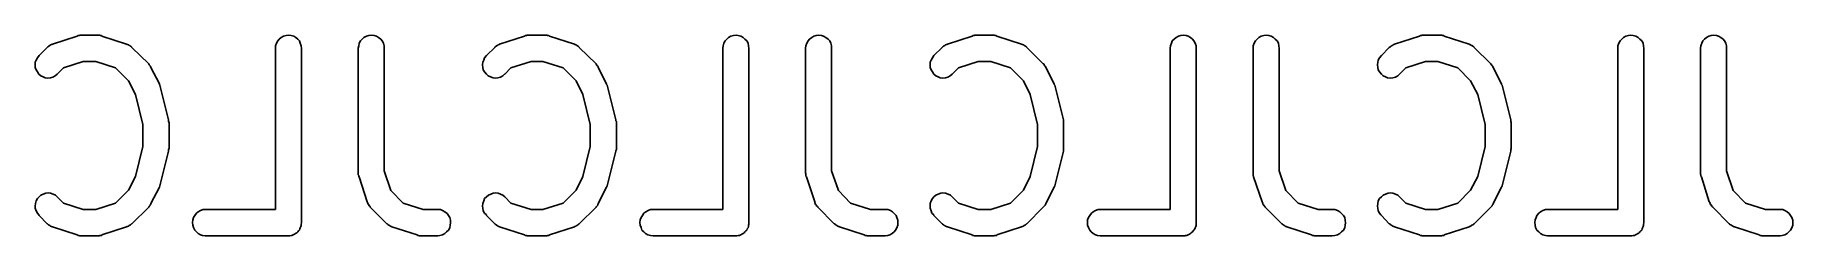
# Model space of a CAD drawing. Extents: x 15.91 to 17.39, y -11.49 to -9.94.
# Drawn here: x 16.9885 to 17.3862, y -11.4888 to -11.4435 of the extents above.
import ezdxf

# ---------------------------------------------------------------- set-up
doc = ezdxf.new("R2010")
doc.units = 0
doc.header["$MEASUREMENT"] = 0
doc.layers.add('BLACK', color=7, linetype='CONTINUOUS')

msp = doc.modelspace()

# ---------------------------------------------------------------- linework, layer by layer
at = {"layer": 'BLACK', "linetype": 'CONTINUOUS'}
for p, q in [((16.9917, -11.4459), (16.9918, -11.4458)), ((16.9918, -11.4458), (16.9919, -11.4458)), ((16.9919, -11.4458), (16.992, -11.4457)), ((16.992, -11.4457), (16.9922, -11.4456)), ((16.9922, -11.4456), (16.9923, -11.4456)), ((16.9923, -11.4456), (16.9924, -11.4455)), ((16.9924, -11.4455), (16.998, -11.4437)), ((16.998, -11.4437), (16.9982, -11.4436)), ((16.998, -11.4437), (16.998, -11.4437)), ((16.9982, -11.4436), (16.9984, -11.4436)), ((16.9984, -11.4436), (16.9985, -11.4436)), ((16.9985, -11.4436), (16.9986, -11.4435)), ((16.9986, -11.4435), (16.9988, -11.4435)), ((16.9988, -11.4435), (16.9989, -11.4435)), ((16.9989, -11.4435), (17.0027, -11.4435)), ((17.0027, -11.4435), (17.0029, -11.4435)), ((17.0027, -11.4435), (17.0027, -11.4435)), ((17.0029, -11.4435), (17.0031, -11.4435)), ((17.0031, -11.4435), (17.0032, -11.4436)), ((17.0032, -11.4436), (17.0033, -11.4436)), ((17.0033, -11.4436), (17.0035, -11.4436)), ((17.0035, -11.4436), (17.0036, -11.4437)), ((17.0036, -11.4437), (17.0092, -11.4455)), ((17.0092, -11.4455), (17.0093, -11.4456)), ((17.0093, -11.4456), (17.0094, -11.4456)), ((17.0094, -11.4456), (17.0094, -11.4456)), ((17.0094, -11.4456), (17.0096, -11.4457)), ((17.0096, -11.4457), (17.0098, -11.4458)), ((17.0098, -11.4458), (17.0099, -11.4458)), ((17.0099, -11.4458), (17.01, -11.4459)), ((17.0429, -11.4459), (17.0431, -11.4453)), ((17.0431, -11.4453), (17.0434, -11.4448)), ((17.0434, -11.4448), (17.0437, -11.4444)), ((17.0437, -11.4444), (17.0442, -11.444)), ((17.0442, -11.444), (17.0447, -11.4437)), ((17.0447, -11.4437), (17.0453, -11.4436)), ((17.0453, -11.4436), (17.0458, -11.4435)), ((17.0458, -11.4435), (17.0464, -11.4436)), ((17.0464, -11.4436), (17.047, -11.4437)), ((17.047, -11.4437), (17.0475, -11.444)), ((17.0475, -11.444), (17.0479, -11.4444)), ((17.0479, -11.4444), (17.0483, -11.4448)), ((17.0483, -11.4448), (17.0485, -11.4453)), ((17.0485, -11.4453), (17.0487, -11.4459)), ((17.0617, -11.4459), (17.0618, -11.4453)), ((17.0618, -11.4453), (17.0621, -11.4448)), ((17.0621, -11.4448), (17.0625, -11.4444)), ((17.0625, -11.4444), (17.0629, -11.444)), ((17.0629, -11.444), (17.0635, -11.4437)), ((17.0635, -11.4437), (17.064, -11.4436)), ((17.064, -11.4436), (17.0646, -11.4435)), ((17.0646, -11.4435), (17.0652, -11.4436)), ((17.0652, -11.4436), (17.0657, -11.4437)), ((17.0657, -11.4437), (17.0662, -11.444)), ((17.0662, -11.444), (17.0667, -11.4444)), ((17.0667, -11.4444), (17.067, -11.4448)), ((17.067, -11.4448), (17.0673, -11.4453)), ((17.0673, -11.4453), (17.0675, -11.4459)), ((17.0929, -11.4459), (17.093, -11.4458)), ((17.093, -11.4458), (17.0931, -11.4458)), ((17.0931, -11.4458), (17.0933, -11.4457)), ((17.0933, -11.4457), (17.0935, -11.4456)), ((17.0935, -11.4456), (17.0936, -11.4455)), ((17.0935, -11.4456), (17.0935, -11.4456)), ((17.0936, -11.4455), (17.0992, -11.4437)), ((17.0992, -11.4437), (17.0993, -11.4437)), ((17.0993, -11.4437), (17.0994, -11.4436)), ((17.0994, -11.4436), (17.0996, -11.4436)), ((17.0996, -11.4436), (17.0997, -11.4436)), ((17.0997, -11.4436), (17.0998, -11.4435)), ((17.0998, -11.4435), (17.1, -11.4435)), ((17.1, -11.4435), (17.1002, -11.4435)), ((17.1002, -11.4435), (17.1039, -11.4435)), ((17.1039, -11.4435), (17.104, -11.4435)), ((17.104, -11.4435), (17.1041, -11.4435)), ((17.1041, -11.4435), (17.1043, -11.4435)), ((17.1043, -11.4435), (17.1044, -11.4436)), ((17.1044, -11.4436), (17.1045, -11.4436)), ((17.1045, -11.4436), (17.1047, -11.4436)), ((17.1047, -11.4436), (17.1049, -11.4437)), ((17.1049, -11.4437), (17.1105, -11.4455)), ((17.1105, -11.4455), (17.1105, -11.4456)), ((17.1105, -11.4456), (17.1106, -11.4456)), ((17.1106, -11.4456), (17.1107, -11.4456)), ((17.1107, -11.4456), (17.1109, -11.4457)), ((17.1109, -11.4457), (17.111, -11.4458)), ((17.111, -11.4458), (17.1111, -11.4458)), ((17.1111, -11.4458), (17.1112, -11.4459)), ((17.1442, -11.4459), (17.1443, -11.4453)), ((17.1443, -11.4453), (17.1446, -11.4448)), ((17.1446, -11.4448), (17.145, -11.4444)), ((17.145, -11.4444), (17.1454, -11.444)), ((17.1454, -11.444), (17.1459, -11.4437)), ((17.1459, -11.4437), (17.1465, -11.4436)), ((17.1465, -11.4436), (17.1471, -11.4435)), ((17.1471, -11.4435), (17.1476, -11.4436)), ((17.1476, -11.4436), (17.1482, -11.4437)), ((17.1482, -11.4437), (17.1487, -11.444)), ((17.1487, -11.444), (17.1491, -11.4444)), ((17.1491, -11.4444), (17.1495, -11.4448)), ((17.1495, -11.4448), (17.1498, -11.4453)), ((17.1498, -11.4453), (17.1499, -11.4459)), ((17.1629, -11.4459), (17.1631, -11.4453)), ((17.1631, -11.4453), (17.1634, -11.4448)), ((17.1634, -11.4448), (17.1637, -11.4444)), ((17.1637, -11.4444), (17.1642, -11.444)), ((17.1642, -11.444), (17.1647, -11.4437)), ((17.1647, -11.4437), (17.1652, -11.4436)), ((17.1652, -11.4436), (17.1658, -11.4435)), ((17.1658, -11.4435), (17.1664, -11.4436)), ((17.1664, -11.4436), (17.1669, -11.4437)), ((17.1669, -11.4437), (17.1674, -11.444)), ((17.1674, -11.444), (17.1679, -11.4444)), ((17.1679, -11.4444), (17.1683, -11.4448)), ((17.1683, -11.4448), (17.1685, -11.4453)), ((17.1685, -11.4453), (17.1687, -11.4459)), ((17.1942, -11.4459), (17.1943, -11.4458)), ((17.1943, -11.4458), (17.1945, -11.4457)), ((17.1943, -11.4458), (17.1943, -11.4458)), ((17.1945, -11.4457), (17.1947, -11.4456)), ((17.1947, -11.4456), (17.1948, -11.4456)), ((17.1948, -11.4456), (17.1949, -11.4455)), ((17.1949, -11.4455), (17.2005, -11.4437)), ((17.2005, -11.4437), (17.2007, -11.4436)), ((17.2005, -11.4437), (17.2005, -11.4437)), ((17.2007, -11.4436), (17.2008, -11.4436)), ((17.2008, -11.4436), (17.201, -11.4436)), ((17.201, -11.4436), (17.2011, -11.4435)), ((17.2011, -11.4435), (17.2013, -11.4435)), ((17.2013, -11.4435), (17.2014, -11.4435)), ((17.2014, -11.4435), (17.2052, -11.4435)), ((17.2052, -11.4435), (17.2054, -11.4435)), ((17.2052, -11.4435), (17.2052, -11.4435)), ((17.2054, -11.4435), (17.2055, -11.4435)), ((17.2055, -11.4435), (17.2057, -11.4436)), ((17.2057, -11.4436), (17.2058, -11.4436)), ((17.2058, -11.4436), (17.2059, -11.4436)), ((17.2059, -11.4436), (17.2061, -11.4437)), ((17.2061, -11.4437), (17.2117, -11.4455)), ((17.2117, -11.4455), (17.2118, -11.4456)), ((17.2118, -11.4456), (17.2118, -11.4456)), ((17.2118, -11.4456), (17.2119, -11.4456)), ((17.2119, -11.4456), (17.2121, -11.4457)), ((17.2121, -11.4457), (17.2123, -11.4458)), ((17.2123, -11.4458), (17.2124, -11.4458)), ((17.2124, -11.4458), (17.2124, -11.4459)), ((17.2454, -11.4459), (17.2456, -11.4453)), ((17.2456, -11.4453), (17.2458, -11.4448)), ((17.2458, -11.4448), (17.2462, -11.4444)), ((17.2462, -11.4444), (17.2467, -11.444)), ((17.2467, -11.444), (17.2472, -11.4437)), ((17.2472, -11.4437), (17.2477, -11.4436)), ((17.2477, -11.4436), (17.2483, -11.4435)), ((17.2483, -11.4435), (17.2489, -11.4436)), ((17.2489, -11.4436), (17.2494, -11.4437)), ((17.2494, -11.4437), (17.2499, -11.444)), ((17.2499, -11.444), (17.2504, -11.4444)), ((17.2504, -11.4444), (17.2507, -11.4448)), ((17.2507, -11.4448), (17.251, -11.4453)), ((17.251, -11.4453), (17.2512, -11.4459)), ((17.2641, -11.4459), (17.2643, -11.4453)), ((17.2643, -11.4453), (17.2646, -11.4448)), ((17.2646, -11.4448), (17.265, -11.4444)), ((17.265, -11.4444), (17.2654, -11.444)), ((17.2654, -11.444), (17.2659, -11.4437)), ((17.2659, -11.4437), (17.2665, -11.4436)), ((17.2665, -11.4436), (17.2671, -11.4435)), ((17.2671, -11.4435), (17.2676, -11.4436)), ((17.2676, -11.4436), (17.2682, -11.4437)), ((17.2682, -11.4437), (17.2687, -11.444)), ((17.2687, -11.444), (17.2691, -11.4444)), ((17.2691, -11.4444), (17.2695, -11.4448)), ((17.2695, -11.4448), (17.2698, -11.4453)), ((17.2698, -11.4453), (17.2699, -11.4459)), ((17.2954, -11.4459), (17.2955, -11.4458)), ((17.2955, -11.4458), (17.2956, -11.4458)), ((17.2956, -11.4458), (17.2958, -11.4457)), ((17.2958, -11.4457), (17.2959, -11.4456)), ((17.2959, -11.4456), (17.296, -11.4456)), ((17.296, -11.4456), (17.2961, -11.4455)), ((17.2961, -11.4455), (17.3017, -11.4437)), ((17.3017, -11.4437), (17.3018, -11.4437)), ((17.3018, -11.4437), (17.3019, -11.4436)), ((17.3019, -11.4436), (17.3021, -11.4436)), ((17.3021, -11.4436), (17.3022, -11.4436)), ((17.3022, -11.4436), (17.3023, -11.4435)), ((17.3023, -11.4435), (17.3025, -11.4435)), ((17.3025, -11.4435), (17.3027, -11.4435)), ((17.3027, -11.4435), (17.3064, -11.4435)), ((17.3064, -11.4435), (17.3066, -11.4435)), ((17.3064, -11.4435), (17.3064, -11.4435)), ((17.3066, -11.4435), (17.3068, -11.4435)), ((17.3068, -11.4435), (17.3069, -11.4436)), ((17.3069, -11.4436), (17.307, -11.4436)), ((17.307, -11.4436), (17.3072, -11.4436)), ((17.3072, -11.4436), (17.3073, -11.4437)), ((17.3073, -11.4437), (17.313, -11.4455)), ((17.313, -11.4455), (17.313, -11.4456)), ((17.313, -11.4456), (17.3131, -11.4456)), ((17.3131, -11.4456), (17.3132, -11.4456)), ((17.3132, -11.4456), (17.3133, -11.4457)), ((17.3133, -11.4457), (17.3135, -11.4458)), ((17.3135, -11.4458), (17.3136, -11.4458)), ((17.3136, -11.4458), (17.3137, -11.4459)), ((17.3466, -11.4459), (17.3468, -11.4453)), ((17.3468, -11.4453), (17.3471, -11.4448)), ((17.3471, -11.4448), (17.3475, -11.4444)), ((17.3475, -11.4444), (17.3479, -11.444)), ((17.3479, -11.444), (17.3484, -11.4437)), ((17.3484, -11.4437), (17.349, -11.4436)), ((17.349, -11.4436), (17.3495, -11.4435)), ((17.3495, -11.4435), (17.3501, -11.4436)), ((17.3501, -11.4436), (17.3507, -11.4437)), ((17.3507, -11.4437), (17.3512, -11.444)), ((17.3512, -11.444), (17.3516, -11.4444)), ((17.3516, -11.4444), (17.352, -11.4448)), ((17.352, -11.4448), (17.3523, -11.4453)), ((17.3523, -11.4453), (17.3524, -11.4459)), ((17.3654, -11.4459), (17.3656, -11.4453)), ((17.3656, -11.4453), (17.3658, -11.4448)), ((17.3658, -11.4448), (17.3662, -11.4444)), ((17.3662, -11.4444), (17.3667, -11.444)), ((17.3667, -11.444), (17.3672, -11.4437)), ((17.3672, -11.4437), (17.3677, -11.4436)), ((17.3677, -11.4436), (17.3683, -11.4435)), ((17.3683, -11.4435), (17.3689, -11.4436)), ((17.3689, -11.4436), (17.3694, -11.4437)), ((17.3694, -11.4437), (17.3699, -11.444)), ((17.3699, -11.444), (17.3704, -11.4444)), ((17.3704, -11.4444), (17.3707, -11.4448)), ((17.3707, -11.4448), (17.371, -11.4453)), ((17.371, -11.4453), (17.3712, -11.4459)), ((16.9885, -11.4496), (16.9887, -11.4491)), ((16.9885, -11.4502), (16.9885, -11.4496)), ((16.9887, -11.4491), (16.989, -11.4486)), ((16.989, -11.4486), (16.9894, -11.4481)), ((16.9894, -11.4481), (16.9912, -11.4463)), ((16.9912, -11.4463), (16.9913, -11.4462)), ((16.9913, -11.4462), (16.9914, -11.4461)), ((16.9913, -11.4462), (16.9913, -11.4462)), ((16.9914, -11.4461), (16.9916, -11.446)), ((16.9916, -11.446), (16.9917, -11.4459)), ((16.9994, -11.4494), (16.9949, -11.4509)), ((17.0022, -11.4494), (16.9994, -11.4494)), ((17.0067, -11.4509), (17.0022, -11.4494)), ((17.01, -11.4459), (17.0101, -11.446)), ((17.0101, -11.446), (17.0103, -11.4461)), ((17.0103, -11.4461), (17.0103, -11.4462)), ((17.0103, -11.4462), (17.0104, -11.4463)), ((17.0104, -11.4463), (17.0142, -11.45)), ((17.0429, -11.4464), (17.0429, -11.4459)), ((17.0429, -11.4465), (17.0429, -11.4464)), ((17.0429, -11.4829), (17.0429, -11.4465)), ((17.0487, -11.4459), (17.0488, -11.4465)), ((17.0488, -11.4465), (17.0488, -11.4858)), ((17.0616, -11.4464), (17.0617, -11.4459)), ((17.0616, -11.4465), (17.0616, -11.4464)), ((17.0616, -11.4746), (17.0616, -11.4465)), ((17.0675, -11.4459), (17.0675, -11.4465)), ((17.0675, -11.4465), (17.0675, -11.4741)), ((17.0897, -11.4502), (17.0898, -11.4496)), ((17.0898, -11.4496), (17.09, -11.4491)), ((17.09, -11.4491), (17.0902, -11.4486)), ((17.0902, -11.4486), (17.0906, -11.4481)), ((17.0906, -11.4481), (17.0925, -11.4463)), ((17.0925, -11.4463), (17.0925, -11.4462)), ((17.0925, -11.4462), (17.0926, -11.4462)), ((17.0926, -11.4461), (17.0928, -11.446)), ((17.0926, -11.4462), (17.0926, -11.4461)), ((17.0928, -11.446), (17.0929, -11.4459)), ((17.1007, -11.4494), (17.0961, -11.4509)), ((17.1034, -11.4494), (17.1007, -11.4494)), ((17.108, -11.4509), (17.1034, -11.4494)), ((17.1112, -11.4459), (17.1114, -11.446)), ((17.1114, -11.446), (17.1115, -11.4461)), ((17.1115, -11.4461), (17.1116, -11.4462)), ((17.1116, -11.4462), (17.1116, -11.4463)), ((17.1116, -11.4463), (17.1154, -11.45)), ((17.1441, -11.4464), (17.1442, -11.4459)), ((17.1441, -11.4465), (17.1441, -11.4464)), ((17.1441, -11.4829), (17.1441, -11.4465)), ((17.1499, -11.4459), (17.15, -11.4465)), ((17.15, -11.4465), (17.15, -11.4858)), ((17.1628, -11.4464), (17.1629, -11.4459)), ((17.1628, -11.4465), (17.1628, -11.4464)), ((17.1628, -11.4746), (17.1628, -11.4465)), ((17.1687, -11.4459), (17.1687, -11.4465)), ((17.1687, -11.4465), (17.1687, -11.4741)), ((17.191, -11.4496), (17.1912, -11.4491)), ((17.191, -11.4502), (17.191, -11.4496)), ((17.1912, -11.4491), (17.1915, -11.4486)), ((17.1915, -11.4486), (17.1918, -11.4481)), ((17.1918, -11.4481), (17.1937, -11.4463)), ((17.1937, -11.4463), (17.1937, -11.4462)), ((17.1937, -11.4462), (17.1938, -11.4462)), ((17.1938, -11.4462), (17.1939, -11.4461)), ((17.1939, -11.4461), (17.194, -11.446)), ((17.194, -11.446), (17.1942, -11.4459)), ((17.2019, -11.4494), (17.1974, -11.4509)), ((17.2047, -11.4494), (17.2019, -11.4494)), ((17.2092, -11.4509), (17.2047, -11.4494)), ((17.2124, -11.4459), (17.2126, -11.446)), ((17.2126, -11.446), (17.2128, -11.4461)), ((17.2128, -11.4461), (17.2128, -11.4462)), ((17.2128, -11.4462), (17.2129, -11.4463)), ((17.2129, -11.4463), (17.2166, -11.45)), ((17.2453, -11.4464), (17.2454, -11.4459)), ((17.2453, -11.4465), (17.2453, -11.4464)), ((17.2453, -11.4829), (17.2453, -11.4465)), ((17.2512, -11.4459), (17.2512, -11.4465)), ((17.2512, -11.4465), (17.2512, -11.4858)), ((17.2641, -11.4464), (17.2641, -11.4459)), ((17.2641, -11.4465), (17.2641, -11.4464)), ((17.2641, -11.4746), (17.2641, -11.4465)), ((17.2699, -11.4459), (17.27, -11.4465)), ((17.27, -11.4465), (17.27, -11.4741)), ((17.2922, -11.4502), (17.2923, -11.4496)), ((17.2923, -11.4496), (17.2924, -11.4491)), ((17.2924, -11.4491), (17.2927, -11.4486)), ((17.2927, -11.4486), (17.2931, -11.4481)), ((17.2931, -11.4481), (17.2949, -11.4463)), ((17.2949, -11.4463), (17.295, -11.4462)), ((17.295, -11.4462), (17.2951, -11.4461)), ((17.295, -11.4462), (17.295, -11.4462)), ((17.2951, -11.4461), (17.2953, -11.446)), ((17.2953, -11.446), (17.2954, -11.4459)), ((17.3031, -11.4494), (17.2986, -11.4509)), ((17.3059, -11.4494), (17.3031, -11.4494)), ((17.3104, -11.4509), (17.3059, -11.4494)), ((17.3137, -11.4459), (17.3138, -11.446)), ((17.3138, -11.446), (17.314, -11.4461)), ((17.314, -11.4461), (17.314, -11.4462)), ((17.314, -11.4462), (17.3141, -11.4463)), ((17.3141, -11.4463), (17.3179, -11.45)), ((17.3466, -11.4464), (17.3466, -11.4459)), ((17.3466, -11.4465), (17.3466, -11.4464)), ((17.3466, -11.4829), (17.3466, -11.4465)), ((17.3524, -11.4459), (17.3525, -11.4465)), ((17.3525, -11.4465), (17.3525, -11.4858)), ((17.3653, -11.4464), (17.3654, -11.4459)), ((17.3653, -11.4465), (17.3653, -11.4464)), ((17.3653, -11.4746), (17.3653, -11.4465)), ((17.3712, -11.4459), (17.3712, -11.4465)), ((17.3712, -11.4465), (17.3712, -11.4741)), ((16.9885, -11.4508), (16.9885, -11.4502)), ((16.9887, -11.4513), (16.9885, -11.4508)), ((16.989, -11.4518), (16.9887, -11.4513)), ((16.9893, -11.4523), (16.989, -11.4518)), ((16.9898, -11.4527), (16.9893, -11.4523)), ((16.9903, -11.4529), (16.9898, -11.4527)), ((16.9908, -11.4531), (16.9903, -11.4529)), ((16.9914, -11.4532), (16.9908, -11.4531)), ((16.992, -11.4531), (16.9914, -11.4532)), ((16.9925, -11.453), (16.992, -11.4531)), ((16.993, -11.4527), (16.9925, -11.453)), ((16.9935, -11.4523), (16.993, -11.4527)), ((16.9949, -11.4509), (16.9935, -11.4523)), ((16.9935, -11.4523), (16.9935, -11.4523)), ((17.0096, -11.4538), (17.0067, -11.4509)), ((17.0142, -11.45), (17.0142, -11.45)), ((17.0142, -11.45), (17.0143, -11.4502)), ((17.0143, -11.4502), (17.0144, -11.4503)), ((17.0144, -11.4503), (17.0145, -11.4504)), ((17.0145, -11.4504), (17.0145, -11.4505)), ((17.0145, -11.4505), (17.0146, -11.4506)), ((17.0146, -11.4506), (17.0147, -11.4508)), ((17.0147, -11.4508), (17.0166, -11.4545)), ((17.0898, -11.4508), (17.0897, -11.4502)), ((17.0899, -11.4513), (17.0898, -11.4508)), ((17.0902, -11.4518), (17.0899, -11.4513)), ((17.0906, -11.4523), (17.0902, -11.4518)), ((17.091, -11.4527), (17.0906, -11.4523)), ((17.0915, -11.4529), (17.091, -11.4527)), ((17.0921, -11.4531), (17.0915, -11.4529)), ((17.0926, -11.4532), (17.0921, -11.4531)), ((17.0932, -11.4531), (17.0926, -11.4532)), ((17.0938, -11.453), (17.0932, -11.4531)), ((17.0943, -11.4527), (17.0938, -11.453)), ((17.0947, -11.4523), (17.0943, -11.4527)), ((17.0948, -11.4523), (17.0947, -11.4523)), ((17.0961, -11.4509), (17.0948, -11.4523)), ((17.1109, -11.4538), (17.108, -11.4509)), ((17.1154, -11.45), (17.1154, -11.45)), ((17.1154, -11.45), (17.1155, -11.4502)), ((17.1155, -11.4502), (17.1156, -11.4503)), ((17.1156, -11.4503), (17.1157, -11.4504)), ((17.1157, -11.4504), (17.1158, -11.4505)), ((17.1158, -11.4505), (17.1159, -11.4506)), ((17.1159, -11.4506), (17.1159, -11.4508)), ((17.1159, -11.4508), (17.1178, -11.4545)), ((17.191, -11.4508), (17.191, -11.4502)), ((17.1912, -11.4513), (17.191, -11.4508)), ((17.1915, -11.4518), (17.1912, -11.4513)), ((17.1918, -11.4523), (17.1915, -11.4518)), ((17.1923, -11.4527), (17.1918, -11.4523)), ((17.1928, -11.4529), (17.1923, -11.4527)), ((17.1933, -11.4531), (17.1928, -11.4529)), ((17.1939, -11.4532), (17.1933, -11.4531)), ((17.1945, -11.4531), (17.1939, -11.4532)), ((17.195, -11.453), (17.1945, -11.4531)), ((17.1955, -11.4527), (17.195, -11.453)), ((17.196, -11.4523), (17.1955, -11.4527)), ((17.1974, -11.4509), (17.196, -11.4523)), ((17.196, -11.4523), (17.196, -11.4523)), ((17.2121, -11.4538), (17.2092, -11.4509)), ((17.2166, -11.45), (17.2167, -11.45)), ((17.2167, -11.45), (17.2168, -11.4502)), ((17.2168, -11.4502), (17.2169, -11.4503)), ((17.2169, -11.4503), (17.2169, -11.4504)), ((17.2169, -11.4504), (17.217, -11.4505)), ((17.217, -11.4505), (17.2171, -11.4506)), ((17.2171, -11.4506), (17.2172, -11.4508)), ((17.2172, -11.4508), (17.2191, -11.4545)), ((17.2923, -11.4508), (17.2922, -11.4502)), ((17.2924, -11.4513), (17.2923, -11.4508)), ((17.2927, -11.4518), (17.2924, -11.4513)), ((17.2931, -11.4523), (17.2927, -11.4518)), ((17.2935, -11.4527), (17.2931, -11.4523)), ((17.294, -11.4529), (17.2935, -11.4527)), ((17.2945, -11.4531), (17.294, -11.4529)), ((17.2951, -11.4532), (17.2945, -11.4531)), ((17.2957, -11.4531), (17.2951, -11.4532)), ((17.2963, -11.453), (17.2957, -11.4531)), ((17.2968, -11.4527), (17.2963, -11.453)), ((17.2972, -11.4523), (17.2968, -11.4527)), ((17.2986, -11.4509), (17.2972, -11.4523)), ((17.2972, -11.4523), (17.2972, -11.4523)), ((17.3133, -11.4538), (17.3104, -11.4509)), ((17.3179, -11.45), (17.3179, -11.45)), ((17.3179, -11.45), (17.318, -11.4502)), ((17.318, -11.4502), (17.3181, -11.4503)), ((17.3181, -11.4503), (17.3182, -11.4504)), ((17.3182, -11.4504), (17.3183, -11.4505)), ((17.3183, -11.4505), (17.3183, -11.4506)), ((17.3183, -11.4506), (17.3184, -11.4508)), ((17.3184, -11.4508), (17.3203, -11.4545)), ((17.0112, -11.4569), (17.0096, -11.4538)), ((17.0129, -11.4637), (17.0112, -11.4569)), ((17.0166, -11.4545), (17.0166, -11.4546)), ((17.0166, -11.4546), (17.0166, -11.4546)), ((17.0166, -11.4546), (17.0166, -11.4546)), ((17.0166, -11.4546), (17.0167, -11.4548)), ((17.0167, -11.4548), (17.0168, -11.4551)), ((17.0168, -11.4551), (17.0168, -11.4551)), ((17.0168, -11.4551), (17.0168, -11.4551)), ((17.0168, -11.4551), (17.0187, -11.4626)), ((17.1124, -11.4569), (17.1109, -11.4538)), ((17.1141, -11.4637), (17.1124, -11.4569)), ((17.1178, -11.4545), (17.1178, -11.4546)), ((17.1178, -11.4546), (17.1178, -11.4546)), ((17.1178, -11.4546), (17.1178, -11.4546)), ((17.1178, -11.4546), (17.1179, -11.4548)), ((17.1179, -11.4548), (17.118, -11.4551)), ((17.118, -11.4551), (17.118, -11.4551)), ((17.118, -11.4551), (17.118, -11.4551)), ((17.118, -11.4551), (17.1199, -11.4626)), ((17.2136, -11.4569), (17.2121, -11.4538)), ((17.2153, -11.4637), (17.2136, -11.4569)), ((17.2191, -11.4545), (17.2191, -11.4546)), ((17.2191, -11.4546), (17.2191, -11.4546)), ((17.2191, -11.4546), (17.2191, -11.4546)), ((17.2191, -11.4546), (17.2192, -11.4548)), ((17.2192, -11.4548), (17.2193, -11.4551)), ((17.2193, -11.4551), (17.2193, -11.4551)), ((17.2193, -11.4551), (17.2193, -11.4551)), ((17.2193, -11.4551), (17.2212, -11.4626)), ((17.3149, -11.4569), (17.3133, -11.4538)), ((17.3166, -11.4637), (17.3149, -11.4569)), ((17.3203, -11.4545), (17.3203, -11.4546)), ((17.3203, -11.4546), (17.3203, -11.4546)), ((17.3203, -11.4546), (17.3203, -11.4546)), ((17.3203, -11.4546), (17.3204, -11.4548)), ((17.3204, -11.4548), (17.3205, -11.4551)), ((17.3205, -11.4551), (17.3205, -11.4551)), ((17.3205, -11.4551), (17.3205, -11.4551)), ((17.3205, -11.4551), (17.3224, -11.4626)), ((17.0129, -11.4686), (17.0129, -11.4637)), ((17.0187, -11.4626), (17.0187, -11.4627)), ((17.0187, -11.4627), (17.0187, -11.4627)), ((17.0187, -11.4627), (17.0187, -11.4628)), ((17.0187, -11.4628), (17.0187, -11.463)), ((17.0187, -11.463), (17.0188, -11.4632)), ((17.0188, -11.4632), (17.0188, -11.4633)), ((17.0188, -11.4633), (17.0188, -11.4633)), ((17.0188, -11.4633), (17.0188, -11.469)), ((17.1141, -11.4686), (17.1141, -11.4637)), ((17.1199, -11.4626), (17.1199, -11.4627)), ((17.1199, -11.4627), (17.1199, -11.4627)), ((17.1199, -11.4627), (17.1199, -11.4628)), ((17.1199, -11.4628), (17.12, -11.463)), ((17.12, -11.463), (17.12, -11.4632)), ((17.12, -11.4632), (17.12, -11.4633)), ((17.12, -11.4633), (17.12, -11.4633)), ((17.12, -11.4633), (17.12, -11.469)), ((17.2153, -11.4686), (17.2153, -11.4637)), ((17.2212, -11.4626), (17.2212, -11.4627)), ((17.2212, -11.4627), (17.2212, -11.4627)), ((17.2212, -11.4627), (17.2212, -11.4628)), ((17.2212, -11.4628), (17.2212, -11.463)), ((17.2212, -11.463), (17.2212, -11.4632)), ((17.2212, -11.4632), (17.2212, -11.4633)), ((17.2212, -11.4633), (17.2212, -11.4633)), ((17.2212, -11.4633), (17.2212, -11.469)), ((17.3166, -11.4686), (17.3166, -11.4637)), ((17.3224, -11.4626), (17.3224, -11.4627)), ((17.3224, -11.4627), (17.3224, -11.4627)), ((17.3224, -11.4627), (17.3224, -11.4628)), ((17.3224, -11.4628), (17.3224, -11.463)), ((17.3224, -11.463), (17.3225, -11.4632)), ((17.3225, -11.4632), (17.3225, -11.4633)), ((17.3225, -11.4633), (17.3225, -11.4633)), ((17.3225, -11.4633), (17.3225, -11.469)), ((17.0112, -11.4754), (17.0129, -11.4686)), ((17.0188, -11.4691), (17.0187, -11.4693)), ((17.0187, -11.4693), (17.0187, -11.4696)), ((17.0187, -11.4696), (17.0187, -11.4696)), ((17.0187, -11.4696), (17.0187, -11.4697)), ((17.0188, -11.469), (17.0188, -11.469)), ((17.0188, -11.469), (17.0188, -11.4691)), ((17.0188, -11.4691), (17.0188, -11.4691)), ((17.1124, -11.4754), (17.1141, -11.4686)), ((17.12, -11.4693), (17.1199, -11.4696)), ((17.1199, -11.4696), (17.1199, -11.4696)), ((17.1199, -11.4696), (17.1199, -11.4697)), ((17.12, -11.469), (17.12, -11.469)), ((17.12, -11.469), (17.12, -11.4691)), ((17.12, -11.4691), (17.12, -11.4691)), ((17.12, -11.4691), (17.12, -11.4693)), ((17.2136, -11.4754), (17.2153, -11.4686)), ((17.2212, -11.469), (17.2212, -11.469)), ((17.2212, -11.469), (17.2212, -11.4691)), ((17.2212, -11.4691), (17.2212, -11.4691)), ((17.2212, -11.4691), (17.2212, -11.4693)), ((17.2212, -11.4693), (17.2212, -11.4696)), ((17.2212, -11.4696), (17.2212, -11.4696)), ((17.2212, -11.4696), (17.2212, -11.4697)), ((17.3149, -11.4754), (17.3166, -11.4686)), ((17.3225, -11.4691), (17.3224, -11.4693)), ((17.3224, -11.4693), (17.3224, -11.4696)), ((17.3224, -11.4696), (17.3224, -11.4696)), ((17.3224, -11.4696), (17.3224, -11.4697)), ((17.3225, -11.469), (17.3225, -11.469)), ((17.3225, -11.469), (17.3225, -11.4691)), ((17.3225, -11.4691), (17.3225, -11.4691)), ((17.0187, -11.4697), (17.0168, -11.4772)), ((17.1199, -11.4697), (17.118, -11.4772)), ((17.2212, -11.4697), (17.2193, -11.4772)), ((17.3224, -11.4697), (17.3205, -11.4772)), ((17.0096, -11.4785), (17.0112, -11.4754)), ((17.0167, -11.4775), (17.0166, -11.4778)), ((17.0168, -11.4772), (17.0167, -11.4775)), ((17.0168, -11.4772), (17.0168, -11.4772)), ((17.0168, -11.4772), (17.0168, -11.4772)), ((17.0168, -11.4772), (17.0168, -11.4772)), ((17.0616, -11.4748), (17.0616, -11.4746)), ((17.0616, -11.4749), (17.0616, -11.4748)), ((17.0616, -11.475), (17.0616, -11.4749)), ((17.0617, -11.4752), (17.0616, -11.475)), ((17.0617, -11.4753), (17.0617, -11.4752)), ((17.0617, -11.4755), (17.0617, -11.4753)), ((17.0618, -11.4755), (17.0617, -11.4755)), ((17.0636, -11.4811), (17.0618, -11.4755)), ((17.0675, -11.4741), (17.069, -11.4786)), ((17.1109, -11.4785), (17.1124, -11.4754)), ((17.1179, -11.4775), (17.1178, -11.4778)), ((17.118, -11.4772), (17.1179, -11.4775)), ((17.118, -11.4772), (17.118, -11.4772)), ((17.118, -11.4772), (17.118, -11.4772)), ((17.118, -11.4772), (17.118, -11.4772)), ((17.1629, -11.4748), (17.1628, -11.4746)), ((17.1629, -11.4749), (17.1629, -11.4748)), ((17.1629, -11.475), (17.1629, -11.4749)), ((17.1629, -11.4752), (17.1629, -11.475)), ((17.1629, -11.4753), (17.1629, -11.4752)), ((17.163, -11.4755), (17.1629, -11.4753)), ((17.1649, -11.4811), (17.163, -11.4755)), ((17.163, -11.4755), (17.163, -11.4755)), ((17.1687, -11.4741), (17.1703, -11.4786)), ((17.2121, -11.4785), (17.2136, -11.4754)), ((17.2192, -11.4775), (17.2191, -11.4778)), ((17.2193, -11.4772), (17.2192, -11.4775)), ((17.2193, -11.4772), (17.2193, -11.4772)), ((17.2193, -11.4772), (17.2193, -11.4772)), ((17.2193, -11.4772), (17.2193, -11.4772)), ((17.2641, -11.4748), (17.2641, -11.4746)), ((17.2641, -11.4749), (17.2641, -11.4748)), ((17.2641, -11.475), (17.2641, -11.4749)), ((17.2641, -11.4752), (17.2641, -11.475)), ((17.2642, -11.4753), (17.2641, -11.4752)), ((17.2642, -11.4755), (17.2642, -11.4753)), ((17.2661, -11.4811), (17.2642, -11.4755)), ((17.2642, -11.4755), (17.2642, -11.4755)), ((17.27, -11.4741), (17.2715, -11.4786)), ((17.3133, -11.4785), (17.3149, -11.4754)), ((17.3204, -11.4775), (17.3203, -11.4778)), ((17.3205, -11.4772), (17.3204, -11.4775)), ((17.3205, -11.4772), (17.3205, -11.4772)), ((17.3205, -11.4772), (17.3205, -11.4772)), ((17.3205, -11.4772), (17.3205, -11.4772)), ((17.3653, -11.4748), (17.3653, -11.4746)), ((17.3653, -11.4749), (17.3653, -11.4748)), ((17.3654, -11.475), (17.3653, -11.4749)), ((17.3654, -11.4752), (17.3654, -11.475)), ((17.3654, -11.4753), (17.3654, -11.4752)), ((17.3655, -11.4755), (17.3654, -11.4753)), ((17.3673, -11.4811), (17.3655, -11.4755)), ((17.3655, -11.4755), (17.3655, -11.4755)), ((17.3712, -11.4741), (17.3727, -11.4786)), ((16.9885, -11.4821), (16.9886, -11.4815)), ((16.9886, -11.4815), (16.9887, -11.4809)), ((16.9887, -11.4809), (16.989, -11.4804)), ((16.989, -11.4804), (16.9894, -11.48)), ((16.9894, -11.48), (16.9898, -11.4796)), ((16.9898, -11.4796), (16.9903, -11.4794)), ((16.9903, -11.4794), (16.9909, -11.4792)), ((16.9909, -11.4792), (16.9915, -11.4791)), ((16.9915, -11.4791), (16.992, -11.4792)), ((16.992, -11.4792), (16.9926, -11.4794)), ((16.9926, -11.4794), (16.9931, -11.4796)), ((16.9931, -11.4796), (16.9935, -11.48)), ((16.9935, -11.48), (16.9949, -11.4814)), ((16.9949, -11.4814), (16.9994, -11.4829)), ((17.0022, -11.4829), (17.0067, -11.4814)), ((17.0067, -11.4814), (17.0096, -11.4785)), ((17.0166, -11.4778), (17.0147, -11.4815)), ((17.0147, -11.4815), (17.0147, -11.4816)), ((17.0166, -11.4778), (17.0166, -11.4778)), ((17.0166, -11.4778), (17.0166, -11.4778)), ((17.0637, -11.4812), (17.0636, -11.4811)), ((17.0637, -11.4813), (17.0637, -11.4812)), ((17.0638, -11.4815), (17.0637, -11.4813)), ((17.0639, -11.4817), (17.0638, -11.4815)), ((17.069, -11.4786), (17.0718, -11.4814)), ((17.0718, -11.4814), (17.0763, -11.4829)), ((17.0897, -11.4821), (17.0898, -11.4815)), ((17.0898, -11.4815), (17.09, -11.4809)), ((17.09, -11.4809), (17.0902, -11.4804)), ((17.0902, -11.4804), (17.0906, -11.48)), ((17.0906, -11.48), (17.0911, -11.4796)), ((17.0911, -11.4796), (17.0916, -11.4794)), ((17.0916, -11.4794), (17.0921, -11.4792)), ((17.0921, -11.4792), (17.0927, -11.4791)), ((17.0927, -11.4791), (17.0933, -11.4792)), ((17.0933, -11.4792), (17.0938, -11.4794)), ((17.0938, -11.4794), (17.0943, -11.4796)), ((17.0943, -11.4796), (17.0948, -11.48)), ((17.0948, -11.48), (17.0961, -11.4814)), ((17.0961, -11.4814), (17.1007, -11.4829)), ((17.1034, -11.4829), (17.108, -11.4814)), ((17.108, -11.4814), (17.1109, -11.4785)), ((17.1178, -11.4778), (17.1159, -11.4815)), ((17.1159, -11.4815), (17.1159, -11.4816)), ((17.1178, -11.4778), (17.1178, -11.4778)), ((17.1178, -11.4778), (17.1178, -11.4778)), ((17.1649, -11.4812), (17.1649, -11.4811)), ((17.1649, -11.4813), (17.1649, -11.4812)), ((17.165, -11.4815), (17.1649, -11.4813)), ((17.1651, -11.4817), (17.165, -11.4815)), ((17.1703, -11.4786), (17.173, -11.4814)), ((17.173, -11.4814), (17.1775, -11.4829)), ((17.191, -11.4815), (17.1912, -11.4809)), ((17.191, -11.4821), (17.191, -11.4815)), ((17.1912, -11.4809), (17.1915, -11.4804)), ((17.1915, -11.4804), (17.1918, -11.48)), ((17.1918, -11.48), (17.1923, -11.4796)), ((17.1923, -11.4796), (17.1928, -11.4794)), ((17.1928, -11.4794), (17.1934, -11.4792)), ((17.1934, -11.4792), (17.1939, -11.4791)), ((17.1939, -11.4791), (17.1945, -11.4792)), ((17.1945, -11.4792), (17.1951, -11.4794)), ((17.1951, -11.4794), (17.1956, -11.4796)), ((17.1956, -11.4796), (17.196, -11.48)), ((17.196, -11.48), (17.1974, -11.4814)), ((17.1974, -11.4814), (17.2019, -11.4829)), ((17.2047, -11.4829), (17.2092, -11.4814)), ((17.2092, -11.4814), (17.2121, -11.4785)), ((17.2191, -11.4778), (17.2172, -11.4815)), ((17.2172, -11.4815), (17.2172, -11.4816)), ((17.2191, -11.4778), (17.2191, -11.4778)), ((17.2191, -11.4778), (17.2191, -11.4778)), ((17.2661, -11.4812), (17.2661, -11.4811)), ((17.2662, -11.4813), (17.2661, -11.4812)), ((17.2663, -11.4815), (17.2662, -11.4813)), ((17.2663, -11.4817), (17.2663, -11.4815)), ((17.2715, -11.4786), (17.2743, -11.4814)), ((17.2743, -11.4814), (17.2788, -11.4829)), ((17.2922, -11.4821), (17.2923, -11.4815)), ((17.2923, -11.4815), (17.2924, -11.4809)), ((17.2924, -11.4809), (17.2927, -11.4804)), ((17.2927, -11.4804), (17.2931, -11.48)), ((17.2931, -11.48), (17.2935, -11.4796)), ((17.2935, -11.4796), (17.294, -11.4794)), ((17.294, -11.4794), (17.2946, -11.4792)), ((17.2946, -11.4792), (17.2952, -11.4791)), ((17.2952, -11.4791), (17.2957, -11.4792)), ((17.2957, -11.4792), (17.2963, -11.4794)), ((17.2963, -11.4794), (17.2968, -11.4796)), ((17.2968, -11.4796), (17.2972, -11.48)), ((17.2972, -11.48), (17.2986, -11.4814)), ((17.2986, -11.4814), (17.3031, -11.4829)), ((17.3059, -11.4829), (17.3104, -11.4814)), ((17.3104, -11.4814), (17.3133, -11.4785)), ((17.3203, -11.4778), (17.3184, -11.4815)), ((17.3184, -11.4815), (17.3184, -11.4816)), ((17.3203, -11.4778), (17.3203, -11.4778)), ((17.3203, -11.4778), (17.3203, -11.4778)), ((17.3674, -11.4812), (17.3673, -11.4811)), ((17.3674, -11.4813), (17.3674, -11.4812)), ((17.3675, -11.4815), (17.3674, -11.4813)), ((17.3676, -11.4817), (17.3675, -11.4815)), ((17.3727, -11.4786), (17.3755, -11.4814)), ((17.3755, -11.4814), (17.38, -11.4829)), ((16.9885, -11.4826), (16.9885, -11.4821)), ((16.9887, -11.4832), (16.9885, -11.4826)), ((16.989, -11.4837), (16.9887, -11.4832)), ((16.9893, -11.4841), (16.989, -11.4837)), ((16.9894, -11.4842), (16.9893, -11.4841)), ((16.9912, -11.4861), (16.9894, -11.4842)), ((16.9994, -11.4829), (17.0022, -11.4829)), ((17.0142, -11.4823), (17.0104, -11.4861)), ((17.0143, -11.4822), (17.0142, -11.4823)), ((17.0144, -11.4821), (17.0143, -11.4822)), ((17.0145, -11.4819), (17.0144, -11.482)), ((17.0144, -11.482), (17.0144, -11.4821)), ((17.0146, -11.4817), (17.0145, -11.4819)), ((17.0147, -11.4816), (17.0146, -11.4817)), ((17.0241, -11.4858), (17.0242, -11.4852)), ((17.0242, -11.4852), (17.0243, -11.4847)), ((17.0243, -11.4847), (17.0246, -11.4842)), ((17.0246, -11.4842), (17.025, -11.4837)), ((17.025, -11.4837), (17.0254, -11.4834)), ((17.0254, -11.4834), (17.0259, -11.4831)), ((17.0259, -11.4831), (17.0265, -11.4829)), ((17.0265, -11.4829), (17.0271, -11.4829)), ((17.0271, -11.4829), (17.0429, -11.4829)), ((17.064, -11.4818), (17.0639, -11.4817)), ((17.0639, -11.4817), (17.0639, -11.4817)), ((17.0641, -11.482), (17.064, -11.4818)), ((17.0642, -11.4821), (17.0641, -11.482)), ((17.0643, -11.4822), (17.0642, -11.4821)), ((17.0643, -11.4823), (17.0643, -11.4822)), ((17.0681, -11.4861), (17.0643, -11.4823)), ((17.0643, -11.4823), (17.0643, -11.4823)), ((17.0763, -11.4829), (17.0796, -11.4829)), ((17.0796, -11.4829), (17.0796, -11.4829)), ((17.0796, -11.4829), (17.0802, -11.4829)), ((17.0802, -11.4829), (17.0807, -11.4831)), ((17.0807, -11.4831), (17.0812, -11.4834)), ((17.0812, -11.4834), (17.0817, -11.4838)), ((17.0817, -11.4838), (17.082, -11.4842)), ((17.082, -11.4842), (17.0823, -11.4847)), ((17.0823, -11.4847), (17.0825, -11.4853)), ((17.0825, -11.4853), (17.0825, -11.4859)), ((17.0898, -11.4826), (17.0897, -11.4821)), ((17.0899, -11.4832), (17.0898, -11.4826)), ((17.0902, -11.4837), (17.0899, -11.4832)), ((17.0906, -11.4841), (17.0902, -11.4837)), ((17.0906, -11.4842), (17.0906, -11.4841)), ((17.0925, -11.4861), (17.0906, -11.4842)), ((17.1007, -11.4829), (17.1034, -11.4829)), ((17.1154, -11.4823), (17.1116, -11.4861)), ((17.1155, -11.4822), (17.1154, -11.4823)), ((17.1156, -11.4821), (17.1155, -11.4822)), ((17.1157, -11.482), (17.1156, -11.4821)), ((17.1158, -11.4819), (17.1157, -11.482)), ((17.1159, -11.4816), (17.1158, -11.4817)), ((17.1158, -11.4817), (17.1158, -11.4819)), ((17.1253, -11.4858), (17.1254, -11.4852)), ((17.1254, -11.4852), (17.1256, -11.4847)), ((17.1256, -11.4847), (17.1259, -11.4842)), ((17.1259, -11.4842), (17.1262, -11.4837)), ((17.1262, -11.4837), (17.1267, -11.4834)), ((17.1267, -11.4834), (17.1272, -11.4831)), ((17.1272, -11.4831), (17.1277, -11.4829)), ((17.1277, -11.4829), (17.1283, -11.4829)), ((17.1283, -11.4829), (17.1441, -11.4829)), ((17.1652, -11.4817), (17.1651, -11.4817)), ((17.1652, -11.4818), (17.1652, -11.4817)), ((17.1653, -11.482), (17.1652, -11.4818)), ((17.1654, -11.4821), (17.1653, -11.482)), ((17.1655, -11.4822), (17.1654, -11.4821)), ((17.1656, -11.4823), (17.1655, -11.4822)), ((17.1693, -11.4861), (17.1656, -11.4823)), ((17.1656, -11.4823), (17.1656, -11.4823)), ((17.1775, -11.4829), (17.1808, -11.4829)), ((17.1808, -11.4829), (17.1808, -11.4829)), ((17.1808, -11.4829), (17.1814, -11.4829)), ((17.1814, -11.4829), (17.182, -11.4831)), ((17.182, -11.4831), (17.1825, -11.4834)), ((17.1825, -11.4834), (17.1829, -11.4838)), ((17.1829, -11.4838), (17.1833, -11.4842)), ((17.1833, -11.4842), (17.1835, -11.4847)), ((17.1835, -11.4847), (17.1837, -11.4853)), ((17.1837, -11.4853), (17.1837, -11.4859)), ((17.191, -11.4826), (17.191, -11.4821)), ((17.1912, -11.4832), (17.191, -11.4826)), ((17.1914, -11.4837), (17.1912, -11.4832)), ((17.1918, -11.4841), (17.1914, -11.4837)), ((17.1918, -11.4842), (17.1918, -11.4841)), ((17.1937, -11.4861), (17.1918, -11.4842)), ((17.2019, -11.4829), (17.2047, -11.4829)), ((17.2166, -11.4823), (17.2129, -11.4861)), ((17.2167, -11.4822), (17.2166, -11.4823)), ((17.2168, -11.4821), (17.2167, -11.4822)), ((17.2169, -11.482), (17.2168, -11.4821)), ((17.217, -11.4819), (17.2169, -11.482)), ((17.2171, -11.4817), (17.217, -11.4819)), ((17.2172, -11.4816), (17.2171, -11.4817)), ((17.2266, -11.4852), (17.2268, -11.4847)), ((17.2266, -11.4858), (17.2266, -11.4852)), ((17.2268, -11.4847), (17.2271, -11.4842)), ((17.2271, -11.4842), (17.2275, -11.4837)), ((17.2275, -11.4837), (17.2279, -11.4834)), ((17.2279, -11.4834), (17.2284, -11.4831)), ((17.2284, -11.4831), (17.229, -11.4829)), ((17.229, -11.4829), (17.2295, -11.4829)), ((17.2295, -11.4829), (17.2453, -11.4829)), ((17.2664, -11.4817), (17.2663, -11.4817)), ((17.2664, -11.4818), (17.2664, -11.4817)), ((17.2666, -11.482), (17.2664, -11.4818)), ((17.2667, -11.4821), (17.2666, -11.482)), ((17.2667, -11.4822), (17.2667, -11.4821)), ((17.2668, -11.4823), (17.2667, -11.4822)), ((17.2706, -11.4861), (17.2668, -11.4823)), ((17.2668, -11.4823), (17.2668, -11.4823)), ((17.2788, -11.4829), (17.282, -11.4829)), ((17.282, -11.4829), (17.2821, -11.4829)), ((17.2821, -11.4829), (17.2826, -11.4829)), ((17.2826, -11.4829), (17.2832, -11.4831)), ((17.2832, -11.4831), (17.2837, -11.4834)), ((17.2837, -11.4834), (17.2841, -11.4838)), ((17.2841, -11.4838), (17.2845, -11.4842)), ((17.2845, -11.4842), (17.2848, -11.4847)), ((17.2848, -11.4847), (17.2849, -11.4853)), ((17.2849, -11.4853), (17.285, -11.4859)), ((17.2923, -11.4826), (17.2922, -11.4821)), ((17.2924, -11.4832), (17.2923, -11.4826)), ((17.2927, -11.4837), (17.2924, -11.4832)), ((17.293, -11.4841), (17.2927, -11.4837)), ((17.2931, -11.4842), (17.293, -11.4841)), ((17.2949, -11.4861), (17.2931, -11.4842)), ((17.3031, -11.4829), (17.3059, -11.4829)), ((17.3179, -11.4823), (17.3141, -11.4861)), ((17.318, -11.4822), (17.3179, -11.4823)), ((17.3181, -11.4821), (17.318, -11.4822)), ((17.3182, -11.482), (17.3181, -11.4821)), ((17.3183, -11.4817), (17.3182, -11.4819)), ((17.3182, -11.4819), (17.3182, -11.482)), ((17.3184, -11.4816), (17.3183, -11.4817)), ((17.3278, -11.4858), (17.3279, -11.4852)), ((17.3279, -11.4852), (17.3281, -11.4847)), ((17.3281, -11.4847), (17.3283, -11.4842)), ((17.3283, -11.4842), (17.3287, -11.4837)), ((17.3287, -11.4837), (17.3291, -11.4834)), ((17.3291, -11.4834), (17.3296, -11.4831)), ((17.3296, -11.4831), (17.3302, -11.4829)), ((17.3302, -11.4829), (17.3308, -11.4829)), ((17.3308, -11.4829), (17.3466, -11.4829)), ((17.3677, -11.4818), (17.3676, -11.4817)), ((17.3676, -11.4817), (17.3676, -11.4817)), ((17.3678, -11.482), (17.3677, -11.4818)), ((17.3679, -11.4821), (17.3678, -11.482)), ((17.368, -11.4822), (17.3679, -11.4821)), ((17.368, -11.4823), (17.368, -11.4822)), ((17.3681, -11.4823), (17.368, -11.4823)), ((17.3718, -11.4861), (17.3681, -11.4823)), ((17.38, -11.4829), (17.3833, -11.4829)), ((17.3833, -11.4829), (17.3833, -11.4829)), ((17.3833, -11.4829), (17.3839, -11.4829)), ((17.3839, -11.4829), (17.3844, -11.4831)), ((17.3844, -11.4831), (17.3849, -11.4834)), ((17.3849, -11.4834), (17.3854, -11.4838)), ((17.3854, -11.4838), (17.3857, -11.4842)), ((17.3857, -11.4842), (17.386, -11.4847)), ((17.386, -11.4847), (17.3862, -11.4853)), ((17.3862, -11.4853), (17.3862, -11.4859)), ((16.9913, -11.4861), (16.9912, -11.4861)), ((16.9914, -11.4862), (16.9913, -11.4861)), ((16.9915, -11.4863), (16.9914, -11.4862)), ((16.9917, -11.4864), (16.9915, -11.4863)), ((16.9918, -11.4865), (16.9917, -11.4864)), ((16.992, -11.4866), (16.9918, -11.4865)), ((16.9918, -11.4865), (16.9918, -11.4865)), ((16.9922, -11.4867), (16.992, -11.4866)), ((16.9923, -11.4867), (16.9922, -11.4867)), ((16.9923, -11.4868), (16.9923, -11.4867)), ((16.9924, -11.4868), (16.9923, -11.4868)), ((16.998, -11.4886), (16.9924, -11.4868)), ((16.9982, -11.4887), (16.998, -11.4886)), ((16.9983, -11.4887), (16.9982, -11.4887)), ((16.9984, -11.4887), (16.9983, -11.4887)), ((16.9986, -11.4888), (16.9984, -11.4887)), ((16.9987, -11.4888), (16.9986, -11.4888)), ((16.9989, -11.4888), (16.9987, -11.4888)), ((17.0027, -11.4888), (16.9989, -11.4888)), ((16.9989, -11.4888), (16.9989, -11.4888)), ((17.0029, -11.4888), (17.0027, -11.4888)), ((17.003, -11.4888), (17.0029, -11.4888)), ((17.0031, -11.4887), (17.003, -11.4888)), ((17.0033, -11.4887), (17.0031, -11.4887)), ((17.0034, -11.4887), (17.0033, -11.4887)), ((17.0036, -11.4887), (17.0034, -11.4887)), ((17.0092, -11.4868), (17.0036, -11.4886)), ((17.0036, -11.4886), (17.0036, -11.4887)), ((17.0093, -11.4867), (17.0092, -11.4868)), ((17.0094, -11.4867), (17.0093, -11.4867)), ((17.0096, -11.4866), (17.0094, -11.4867)), ((17.0098, -11.4865), (17.0096, -11.4866)), ((17.0099, -11.4864), (17.0098, -11.4865)), ((17.0098, -11.4865), (17.0098, -11.4865)), ((17.0101, -11.4863), (17.0099, -11.4864)), ((17.0102, -11.4862), (17.0101, -11.4863)), ((17.0103, -11.4861), (17.0102, -11.4862)), ((17.0104, -11.4861), (17.0103, -11.4861)), ((17.0104, -11.4861), (17.0104, -11.4861)), ((17.0242, -11.4864), (17.0241, -11.4858)), ((17.0243, -11.4869), (17.0242, -11.4864)), ((17.0246, -11.4875), (17.0243, -11.4869)), ((17.025, -11.4879), (17.0246, -11.4875)), ((17.0254, -11.4883), (17.025, -11.4879)), ((17.0259, -11.4886), (17.0254, -11.4883)), ((17.0264, -11.4887), (17.0259, -11.4886)), ((17.027, -11.4888), (17.0264, -11.4887)), ((17.0271, -11.4888), (17.027, -11.4888)), ((17.0458, -11.4888), (17.0271, -11.4888)), ((17.0461, -11.4888), (17.0458, -11.4888)), ((17.0464, -11.4887), (17.0461, -11.4888)), ((17.0466, -11.4887), (17.0464, -11.4887)), ((17.0464, -11.4887), (17.0464, -11.4887)), ((17.0464, -11.4887), (17.0464, -11.4887)), ((17.0469, -11.4886), (17.0466, -11.4887)), ((17.0472, -11.4884), (17.0469, -11.4886)), ((17.0469, -11.4886), (17.0469, -11.4886)), ((17.0469, -11.4886), (17.0469, -11.4886)), ((17.0474, -11.4883), (17.0472, -11.4884)), ((17.0477, -11.4881), (17.0474, -11.4883)), ((17.0474, -11.4883), (17.0474, -11.4883)), ((17.0474, -11.4883), (17.0474, -11.4883)), ((17.0479, -11.4879), (17.0477, -11.4881)), ((17.0481, -11.4877), (17.0479, -11.4879)), ((17.0479, -11.4879), (17.0479, -11.4879)), ((17.0479, -11.4879), (17.0479, -11.4879)), ((17.0482, -11.4875), (17.0481, -11.4877)), ((17.0483, -11.4875), (17.0482, -11.4875)), ((17.0484, -11.4872), (17.0483, -11.4875)), ((17.0483, -11.4875), (17.0483, -11.4875)), ((17.0485, -11.487), (17.0484, -11.4872)), ((17.0486, -11.4867), (17.0485, -11.487)), ((17.0485, -11.487), (17.0485, -11.487)), ((17.0485, -11.487), (17.0485, -11.487)), ((17.0487, -11.4865), (17.0486, -11.4867)), ((17.0488, -11.4859), (17.0487, -11.4862)), ((17.0487, -11.4862), (17.0487, -11.4864)), ((17.0487, -11.4864), (17.0487, -11.4864)), ((17.0487, -11.4864), (17.0487, -11.4865)), ((17.0488, -11.4858), (17.0488, -11.4859)), ((17.0488, -11.4859), (17.0488, -11.4859)), ((17.0488, -11.4859), (17.0488, -11.4859)), ((17.0488, -11.4859), (17.0488, -11.4859)), ((17.0682, -11.4861), (17.0681, -11.4861)), ((17.0682, -11.4862), (17.0682, -11.4861)), ((17.0684, -11.4863), (17.0682, -11.4862)), ((17.0685, -11.4864), (17.0684, -11.4863)), ((17.0686, -11.4865), (17.0685, -11.4864)), ((17.0687, -11.4865), (17.0686, -11.4865)), ((17.0689, -11.4866), (17.0687, -11.4865)), ((17.069, -11.4867), (17.0689, -11.4866)), ((17.0691, -11.4867), (17.069, -11.4867)), ((17.0692, -11.4868), (17.0691, -11.4867)), ((17.0749, -11.4886), (17.0692, -11.4868)), ((17.0692, -11.4868), (17.0692, -11.4868)), ((17.075, -11.4887), (17.0749, -11.4886)), ((17.0752, -11.4887), (17.075, -11.4887)), ((17.0753, -11.4887), (17.0752, -11.4887)), ((17.0754, -11.4888), (17.0753, -11.4887)), ((17.0756, -11.4888), (17.0754, -11.4888)), ((17.0758, -11.4888), (17.0756, -11.4888)), ((17.0796, -11.4888), (17.0758, -11.4888)), ((17.0758, -11.4888), (17.0758, -11.4888)), ((17.0801, -11.4887), (17.0796, -11.4888)), ((17.0807, -11.4886), (17.0801, -11.4887)), ((17.0812, -11.4883), (17.0807, -11.4886)), ((17.0816, -11.4879), (17.0812, -11.4883)), ((17.082, -11.4875), (17.0816, -11.4879)), ((17.0823, -11.487), (17.082, -11.4875)), ((17.0824, -11.4864), (17.0823, -11.487)), ((17.0825, -11.4859), (17.0824, -11.4864)), ((17.0926, -11.4862), (17.0925, -11.4861)), ((17.0925, -11.4861), (17.0925, -11.4861)), ((17.0928, -11.4863), (17.0926, -11.4862)), ((17.0929, -11.4864), (17.0928, -11.4863)), ((17.093, -11.4865), (17.0929, -11.4864)), ((17.0931, -11.4865), (17.093, -11.4865)), ((17.0932, -11.4866), (17.0931, -11.4865)), ((17.0934, -11.4867), (17.0932, -11.4866)), ((17.0935, -11.4867), (17.0934, -11.4867)), ((17.0936, -11.4868), (17.0935, -11.4867)), ((17.0992, -11.4886), (17.0936, -11.4868)), ((17.0936, -11.4868), (17.0936, -11.4868)), ((17.0994, -11.4887), (17.0992, -11.4886)), ((17.0996, -11.4887), (17.0994, -11.4887)), ((17.0997, -11.4887), (17.0996, -11.4887)), ((17.0998, -11.4888), (17.0997, -11.4887)), ((17.1, -11.4888), (17.0998, -11.4888)), ((17.1001, -11.4888), (17.1, -11.4888)), ((17.1002, -11.4888), (17.1001, -11.4888)), ((17.1039, -11.4888), (17.1002, -11.4888)), ((17.1041, -11.4888), (17.1039, -11.4888)), ((17.1043, -11.4888), (17.1041, -11.4888)), ((17.1044, -11.4887), (17.1043, -11.4888)), ((17.1045, -11.4887), (17.1044, -11.4887)), ((17.1047, -11.4887), (17.1045, -11.4887)), ((17.1048, -11.4887), (17.1047, -11.4887)), ((17.1049, -11.4886), (17.1048, -11.4887)), ((17.1105, -11.4868), (17.1049, -11.4886)), ((17.1106, -11.4867), (17.1105, -11.4868)), ((17.1108, -11.4866), (17.1106, -11.4867)), ((17.1106, -11.4867), (17.1106, -11.4867)), ((17.111, -11.4865), (17.1108, -11.4866)), ((17.1111, -11.4865), (17.111, -11.4865)), ((17.1112, -11.4864), (17.1111, -11.4865)), ((17.1113, -11.4863), (17.1112, -11.4864)), ((17.1115, -11.4862), (17.1113, -11.4863)), ((17.1116, -11.4861), (17.1115, -11.4861)), ((17.1115, -11.4861), (17.1115, -11.4862)), ((17.1116, -11.4861), (17.1116, -11.4861)), ((17.1254, -11.4864), (17.1253, -11.4858)), ((17.1256, -11.4869), (17.1254, -11.4864)), ((17.1258, -11.4875), (17.1256, -11.4869)), ((17.1262, -11.4879), (17.1258, -11.4875)), ((17.1266, -11.4883), (17.1262, -11.4879)), ((17.1271, -11.4886), (17.1266, -11.4883)), ((17.1277, -11.4887), (17.1271, -11.4886)), ((17.1283, -11.4888), (17.1277, -11.4887)), ((17.147, -11.4888), (17.1283, -11.4888)), ((17.1283, -11.4888), (17.1283, -11.4888)), ((17.1473, -11.4888), (17.147, -11.4888)), ((17.1476, -11.4887), (17.1473, -11.4888)), ((17.1479, -11.4887), (17.1476, -11.4887)), ((17.1476, -11.4887), (17.1476, -11.4887)), ((17.1476, -11.4887), (17.1476, -11.4887)), ((17.1482, -11.4886), (17.1479, -11.4887)), ((17.1484, -11.4884), (17.1482, -11.4886)), ((17.1482, -11.4886), (17.1482, -11.4886)), ((17.1482, -11.4886), (17.1482, -11.4886)), ((17.1487, -11.4883), (17.1484, -11.4884)), ((17.1489, -11.4881), (17.1487, -11.4883)), ((17.1487, -11.4883), (17.1487, -11.4883)), ((17.1487, -11.4883), (17.1487, -11.4883)), ((17.1491, -11.4879), (17.1489, -11.4881)), ((17.1493, -11.4877), (17.1491, -11.4879)), ((17.1491, -11.4879), (17.1491, -11.4879)), ((17.1491, -11.4879), (17.1491, -11.4879)), ((17.1495, -11.4875), (17.1493, -11.4877)), ((17.1496, -11.4872), (17.1495, -11.4875)), ((17.1495, -11.4875), (17.1495, -11.4875)), ((17.1495, -11.4875), (17.1495, -11.4875)), ((17.1498, -11.487), (17.1496, -11.4872)), ((17.1499, -11.4867), (17.1498, -11.487)), ((17.1498, -11.487), (17.1498, -11.487)), ((17.1498, -11.487), (17.1498, -11.487)), ((17.15, -11.4862), (17.1499, -11.4864)), ((17.1499, -11.4864), (17.1499, -11.4864)), ((17.1499, -11.4864), (17.1499, -11.4865)), ((17.1499, -11.4865), (17.1499, -11.4867)), ((17.15, -11.4858), (17.15, -11.4859)), ((17.15, -11.4859), (17.15, -11.4859)), ((17.15, -11.4859), (17.15, -11.4859)), ((17.15, -11.4859), (17.15, -11.4859)), ((17.15, -11.4859), (17.15, -11.4862)), ((17.1694, -11.4861), (17.1693, -11.4861)), ((17.1695, -11.4862), (17.1694, -11.4861)), ((17.1696, -11.4863), (17.1695, -11.4862)), ((17.1698, -11.4864), (17.1696, -11.4863)), ((17.1699, -11.4865), (17.1698, -11.4864)), ((17.1701, -11.4866), (17.1699, -11.4865)), ((17.1699, -11.4865), (17.1699, -11.4865)), ((17.1703, -11.4867), (17.1701, -11.4866)), ((17.1704, -11.4867), (17.1703, -11.4867)), ((17.1704, -11.4868), (17.1704, -11.4867)), ((17.1705, -11.4868), (17.1704, -11.4868)), ((17.1761, -11.4886), (17.1705, -11.4868)), ((17.1763, -11.4887), (17.1761, -11.4886)), ((17.1764, -11.4887), (17.1763, -11.4887)), ((17.1766, -11.4887), (17.1764, -11.4887)), ((17.1767, -11.4888), (17.1766, -11.4887)), ((17.1768, -11.4888), (17.1767, -11.4888)), ((17.177, -11.4888), (17.1768, -11.4888)), ((17.1808, -11.4888), (17.177, -11.4888)), ((17.177, -11.4888), (17.177, -11.4888)), ((17.1814, -11.4887), (17.1808, -11.4888)), ((17.1819, -11.4886), (17.1814, -11.4887)), ((17.1824, -11.4883), (17.1819, -11.4886)), ((17.1829, -11.4879), (17.1824, -11.4883)), ((17.1832, -11.4875), (17.1829, -11.4879)), ((17.1835, -11.487), (17.1832, -11.4875)), ((17.1837, -11.4864), (17.1835, -11.487)), ((17.1837, -11.4859), (17.1837, -11.4864)), ((17.1938, -11.4861), (17.1937, -11.4861)), ((17.1938, -11.4862), (17.1938, -11.4861)), ((17.194, -11.4863), (17.1938, -11.4862)), ((17.1941, -11.4864), (17.194, -11.4863)), ((17.1942, -11.4865), (17.1941, -11.4864)), ((17.1943, -11.4865), (17.1942, -11.4865)), ((17.1945, -11.4866), (17.1943, -11.4865)), ((17.1947, -11.4867), (17.1945, -11.4866)), ((17.1948, -11.4868), (17.1947, -11.4867)), ((17.1947, -11.4867), (17.1947, -11.4867)), ((17.1949, -11.4868), (17.1948, -11.4868)), ((17.2005, -11.4886), (17.1949, -11.4868)), ((17.2006, -11.4887), (17.2005, -11.4886)), ((17.2008, -11.4887), (17.2006, -11.4887)), ((17.2009, -11.4887), (17.2008, -11.4887)), ((17.201, -11.4888), (17.2009, -11.4887)), ((17.2012, -11.4888), (17.201, -11.4888)), ((17.2014, -11.4888), (17.2012, -11.4888)), ((17.2052, -11.4888), (17.2014, -11.4888)), ((17.2014, -11.4888), (17.2014, -11.4888)), ((17.2053, -11.4888), (17.2052, -11.4888)), ((17.2055, -11.4888), (17.2053, -11.4888)), ((17.2056, -11.4887), (17.2055, -11.4888)), ((17.2057, -11.4887), (17.2056, -11.4887)), ((17.2059, -11.4887), (17.2057, -11.4887)), ((17.2061, -11.4887), (17.2059, -11.4887)), ((17.2117, -11.4868), (17.2061, -11.4886)), ((17.2061, -11.4886), (17.2061, -11.4887)), ((17.2118, -11.4867), (17.2117, -11.4868)), ((17.2119, -11.4867), (17.2118, -11.4867)), ((17.2121, -11.4866), (17.2119, -11.4867)), ((17.2122, -11.4865), (17.2121, -11.4866)), ((17.2123, -11.4865), (17.2122, -11.4865)), ((17.2124, -11.4864), (17.2123, -11.4865)), ((17.2126, -11.4863), (17.2124, -11.4864)), ((17.2127, -11.4862), (17.2126, -11.4863)), ((17.2128, -11.4861), (17.2127, -11.4862)), ((17.2129, -11.4861), (17.2128, -11.4861)), ((17.2128, -11.4861), (17.2128, -11.4861)), ((17.2266, -11.4864), (17.2266, -11.4858)), ((17.2268, -11.4869), (17.2266, -11.4864)), ((17.2271, -11.4875), (17.2268, -11.4869)), ((17.2274, -11.4879), (17.2271, -11.4875)), ((17.2279, -11.4883), (17.2274, -11.4879)), ((17.2284, -11.4886), (17.2279, -11.4883)), ((17.2289, -11.4887), (17.2284, -11.4886)), ((17.2295, -11.4888), (17.2289, -11.4887)), ((17.2483, -11.4888), (17.2295, -11.4888)), ((17.2295, -11.4888), (17.2295, -11.4888)), ((17.2486, -11.4888), (17.2483, -11.4888)), ((17.2488, -11.4887), (17.2486, -11.4888)), ((17.2489, -11.4887), (17.2488, -11.4887)), ((17.2488, -11.4887), (17.2488, -11.4887)), ((17.2491, -11.4887), (17.2489, -11.4887)), ((17.2494, -11.4886), (17.2491, -11.4887)), ((17.2497, -11.4884), (17.2494, -11.4886)), ((17.2494, -11.4886), (17.2494, -11.4886)), ((17.2494, -11.4886), (17.2494, -11.4886)), ((17.2499, -11.4883), (17.2497, -11.4884)), ((17.2501, -11.4881), (17.2499, -11.4883)), ((17.2499, -11.4883), (17.2499, -11.4883)), ((17.2499, -11.4883), (17.2499, -11.4883)), ((17.2504, -11.4879), (17.2501, -11.4881)), ((17.2505, -11.4877), (17.2504, -11.4879)), ((17.2504, -11.4879), (17.2504, -11.4879)), ((17.2504, -11.4879), (17.2504, -11.4879)), ((17.2507, -11.4875), (17.2505, -11.4877)), ((17.2509, -11.4872), (17.2507, -11.4875)), ((17.2507, -11.4875), (17.2507, -11.4875)), ((17.2507, -11.4875), (17.2507, -11.4875)), ((17.251, -11.487), (17.2509, -11.4872)), ((17.2511, -11.4867), (17.251, -11.487)), ((17.251, -11.487), (17.251, -11.487)), ((17.251, -11.487), (17.251, -11.487)), ((17.2512, -11.4865), (17.2511, -11.4867)), ((17.2512, -11.4858), (17.2512, -11.4859)), ((17.2512, -11.4859), (17.2512, -11.4859)), ((17.2512, -11.4859), (17.2512, -11.4859)), ((17.2512, -11.4859), (17.2512, -11.4859)), ((17.2512, -11.4859), (17.2512, -11.4862)), ((17.2512, -11.4862), (17.2512, -11.4864)), ((17.2512, -11.4864), (17.2512, -11.4864)), ((17.2512, -11.4864), (17.2512, -11.4865)), ((17.2707, -11.4862), (17.2706, -11.4861)), ((17.2706, -11.4861), (17.2706, -11.4861)), ((17.2709, -11.4863), (17.2707, -11.4862)), ((17.271, -11.4864), (17.2709, -11.4863)), ((17.2711, -11.4865), (17.271, -11.4864)), ((17.2712, -11.4865), (17.2711, -11.4865)), ((17.2713, -11.4866), (17.2712, -11.4865)), ((17.2715, -11.4867), (17.2713, -11.4866)), ((17.2716, -11.4867), (17.2715, -11.4867)), ((17.2717, -11.4868), (17.2716, -11.4867)), ((17.2773, -11.4886), (17.2717, -11.4868)), ((17.2717, -11.4868), (17.2717, -11.4868)), ((17.2775, -11.4887), (17.2773, -11.4886)), ((17.2777, -11.4887), (17.2775, -11.4887)), ((17.2778, -11.4887), (17.2777, -11.4887)), ((17.2779, -11.4888), (17.2778, -11.4887)), ((17.2781, -11.4888), (17.2779, -11.4888)), ((17.2782, -11.4888), (17.2781, -11.4888)), ((17.2783, -11.4888), (17.2782, -11.4888)), ((17.282, -11.4888), (17.2783, -11.4888)), ((17.2826, -11.4887), (17.282, -11.4888)), ((17.2832, -11.4886), (17.2826, -11.4887)), ((17.2837, -11.4883), (17.2832, -11.4886)), ((17.2841, -11.4879), (17.2837, -11.4883)), ((17.2845, -11.4875), (17.2841, -11.4879)), ((17.2848, -11.487), (17.2845, -11.4875)), ((17.2849, -11.4864), (17.2848, -11.487)), ((17.285, -11.4859), (17.2849, -11.4864)), ((17.295, -11.4861), (17.2949, -11.4861)), ((17.2951, -11.4862), (17.295, -11.4861)), ((17.2952, -11.4863), (17.2951, -11.4862)), ((17.2954, -11.4864), (17.2952, -11.4863)), ((17.2955, -11.4865), (17.2954, -11.4864)), ((17.2957, -11.4866), (17.2955, -11.4865)), ((17.2955, -11.4865), (17.2955, -11.4865)), ((17.2959, -11.4867), (17.2957, -11.4866)), ((17.296, -11.4867), (17.2959, -11.4867)), ((17.2961, -11.4868), (17.296, -11.4867)), ((17.3017, -11.4886), (17.2961, -11.4868)), ((17.2961, -11.4868), (17.2961, -11.4868)), ((17.3019, -11.4887), (17.3017, -11.4886)), ((17.302, -11.4887), (17.3019, -11.4887)), ((17.3022, -11.4887), (17.302, -11.4887)), ((17.3023, -11.4888), (17.3022, -11.4887)), ((17.3024, -11.4888), (17.3023, -11.4888)), ((17.3026, -11.4888), (17.3024, -11.4888)), ((17.3027, -11.4888), (17.3026, -11.4888)), ((17.3064, -11.4888), (17.3027, -11.4888)), ((17.3066, -11.4888), (17.3064, -11.4888)), ((17.3067, -11.4888), (17.3066, -11.4888)), ((17.3069, -11.4887), (17.3067, -11.4888)), ((17.307, -11.4887), (17.3069, -11.4887)), ((17.3071, -11.4887), (17.307, -11.4887)), ((17.3073, -11.4887), (17.3071, -11.4887)), ((17.313, -11.4868), (17.3073, -11.4886)), ((17.3073, -11.4886), (17.3073, -11.4887)), ((17.3131, -11.4867), (17.313, -11.4867)), ((17.313, -11.4867), (17.313, -11.4868)), ((17.3133, -11.4866), (17.3131, -11.4867)), ((17.3135, -11.4865), (17.3133, -11.4866)), ((17.3136, -11.4865), (17.3135, -11.4865)), ((17.3138, -11.4863), (17.3136, -11.4864)), ((17.3136, -11.4864), (17.3136, -11.4865)), ((17.314, -11.4862), (17.3138, -11.4863)), ((17.3141, -11.4861), (17.314, -11.4861)), ((17.314, -11.4861), (17.314, -11.4862)), ((17.3141, -11.4861), (17.3141, -11.4861)), ((17.3279, -11.4864), (17.3278, -11.4858)), ((17.328, -11.4869), (17.3279, -11.4864)), ((17.3283, -11.4875), (17.328, -11.4869)), ((17.3287, -11.4879), (17.3283, -11.4875)), ((17.3291, -11.4883), (17.3287, -11.4879)), ((17.3296, -11.4886), (17.3291, -11.4883)), ((17.3302, -11.4887), (17.3296, -11.4886)), ((17.3307, -11.4888), (17.3302, -11.4887)), ((17.3308, -11.4888), (17.3307, -11.4888)), ((17.3495, -11.4888), (17.3308, -11.4888)), ((17.3498, -11.4888), (17.3495, -11.4888)), ((17.3501, -11.4887), (17.3498, -11.4888)), ((17.3504, -11.4887), (17.3501, -11.4887)), ((17.3501, -11.4887), (17.3501, -11.4887)), ((17.3501, -11.4887), (17.3501, -11.4887)), ((17.3506, -11.4886), (17.3504, -11.4887)), ((17.3509, -11.4884), (17.3506, -11.4886)), ((17.3506, -11.4886), (17.3506, -11.4886)), ((17.3506, -11.4886), (17.3506, -11.4886)), ((17.3511, -11.4883), (17.3509, -11.4884)), ((17.3512, -11.4883), (17.3511, -11.4883)), ((17.3511, -11.4883), (17.3511, -11.4883)), ((17.3514, -11.4881), (17.3512, -11.4883)), ((17.3516, -11.4879), (17.3514, -11.4881)), ((17.3518, -11.4877), (17.3516, -11.4879)), ((17.3516, -11.4879), (17.3516, -11.4879)), ((17.3516, -11.4879), (17.3516, -11.4879)), ((17.352, -11.4875), (17.3518, -11.4877)), ((17.3521, -11.4872), (17.352, -11.4875)), ((17.352, -11.4875), (17.352, -11.4875)), ((17.352, -11.4875), (17.352, -11.4875)), ((17.3522, -11.487), (17.3521, -11.4872)), ((17.3523, -11.4867), (17.3522, -11.487)), ((17.3522, -11.487), (17.3522, -11.487)), ((17.3522, -11.487), (17.3522, -11.487)), ((17.3524, -11.4865), (17.3523, -11.4867)), ((17.3525, -11.4859), (17.3524, -11.4862)), ((17.3524, -11.4862), (17.3524, -11.4864)), ((17.3524, -11.4864), (17.3524, -11.4864)), ((17.3524, -11.4864), (17.3524, -11.4865)), ((17.3525, -11.4858), (17.3525, -11.4859)), ((17.3525, -11.4859), (17.3525, -11.4859)), ((17.3525, -11.4859), (17.3525, -11.4859)), ((17.3525, -11.4859), (17.3525, -11.4859)), ((17.3719, -11.4861), (17.3718, -11.4861)), ((17.3719, -11.4862), (17.3719, -11.4861)), ((17.3721, -11.4863), (17.3719, -11.4862)), ((17.3723, -11.4864), (17.3721, -11.4863)), ((17.3723, -11.4865), (17.3723, -11.4864)), ((17.3724, -11.4865), (17.3723, -11.4865)), ((17.3726, -11.4866), (17.3724, -11.4865)), ((17.3728, -11.4867), (17.3726, -11.4866)), ((17.3729, -11.4868), (17.3728, -11.4867)), ((17.3728, -11.4867), (17.3728, -11.4867)), ((17.373, -11.4868), (17.3729, -11.4868)), ((17.3786, -11.4886), (17.373, -11.4868)), ((17.3787, -11.4887), (17.3786, -11.4886)), ((17.3789, -11.4887), (17.3787, -11.4887)), ((17.379, -11.4887), (17.3789, -11.4887)), ((17.3791, -11.4888), (17.379, -11.4887)), ((17.3793, -11.4888), (17.3791, -11.4888)), ((17.3795, -11.4888), (17.3793, -11.4888)), ((17.3833, -11.4888), (17.3795, -11.4888)), ((17.3795, -11.4888), (17.3795, -11.4888)), ((17.3838, -11.4887), (17.3833, -11.4888)), ((17.3844, -11.4886), (17.3838, -11.4887)), ((17.3849, -11.4883), (17.3844, -11.4886)), ((17.3853, -11.4879), (17.3849, -11.4883)), ((17.3857, -11.4875), (17.3853, -11.4879)), ((17.386, -11.487), (17.3857, -11.4875)), ((17.3862, -11.4864), (17.386, -11.487)), ((17.3862, -11.4859), (17.3862, -11.4864))]:
    msp.add_line(p, q, dxfattribs=at)

doc.saveas('drawing.dxf')
